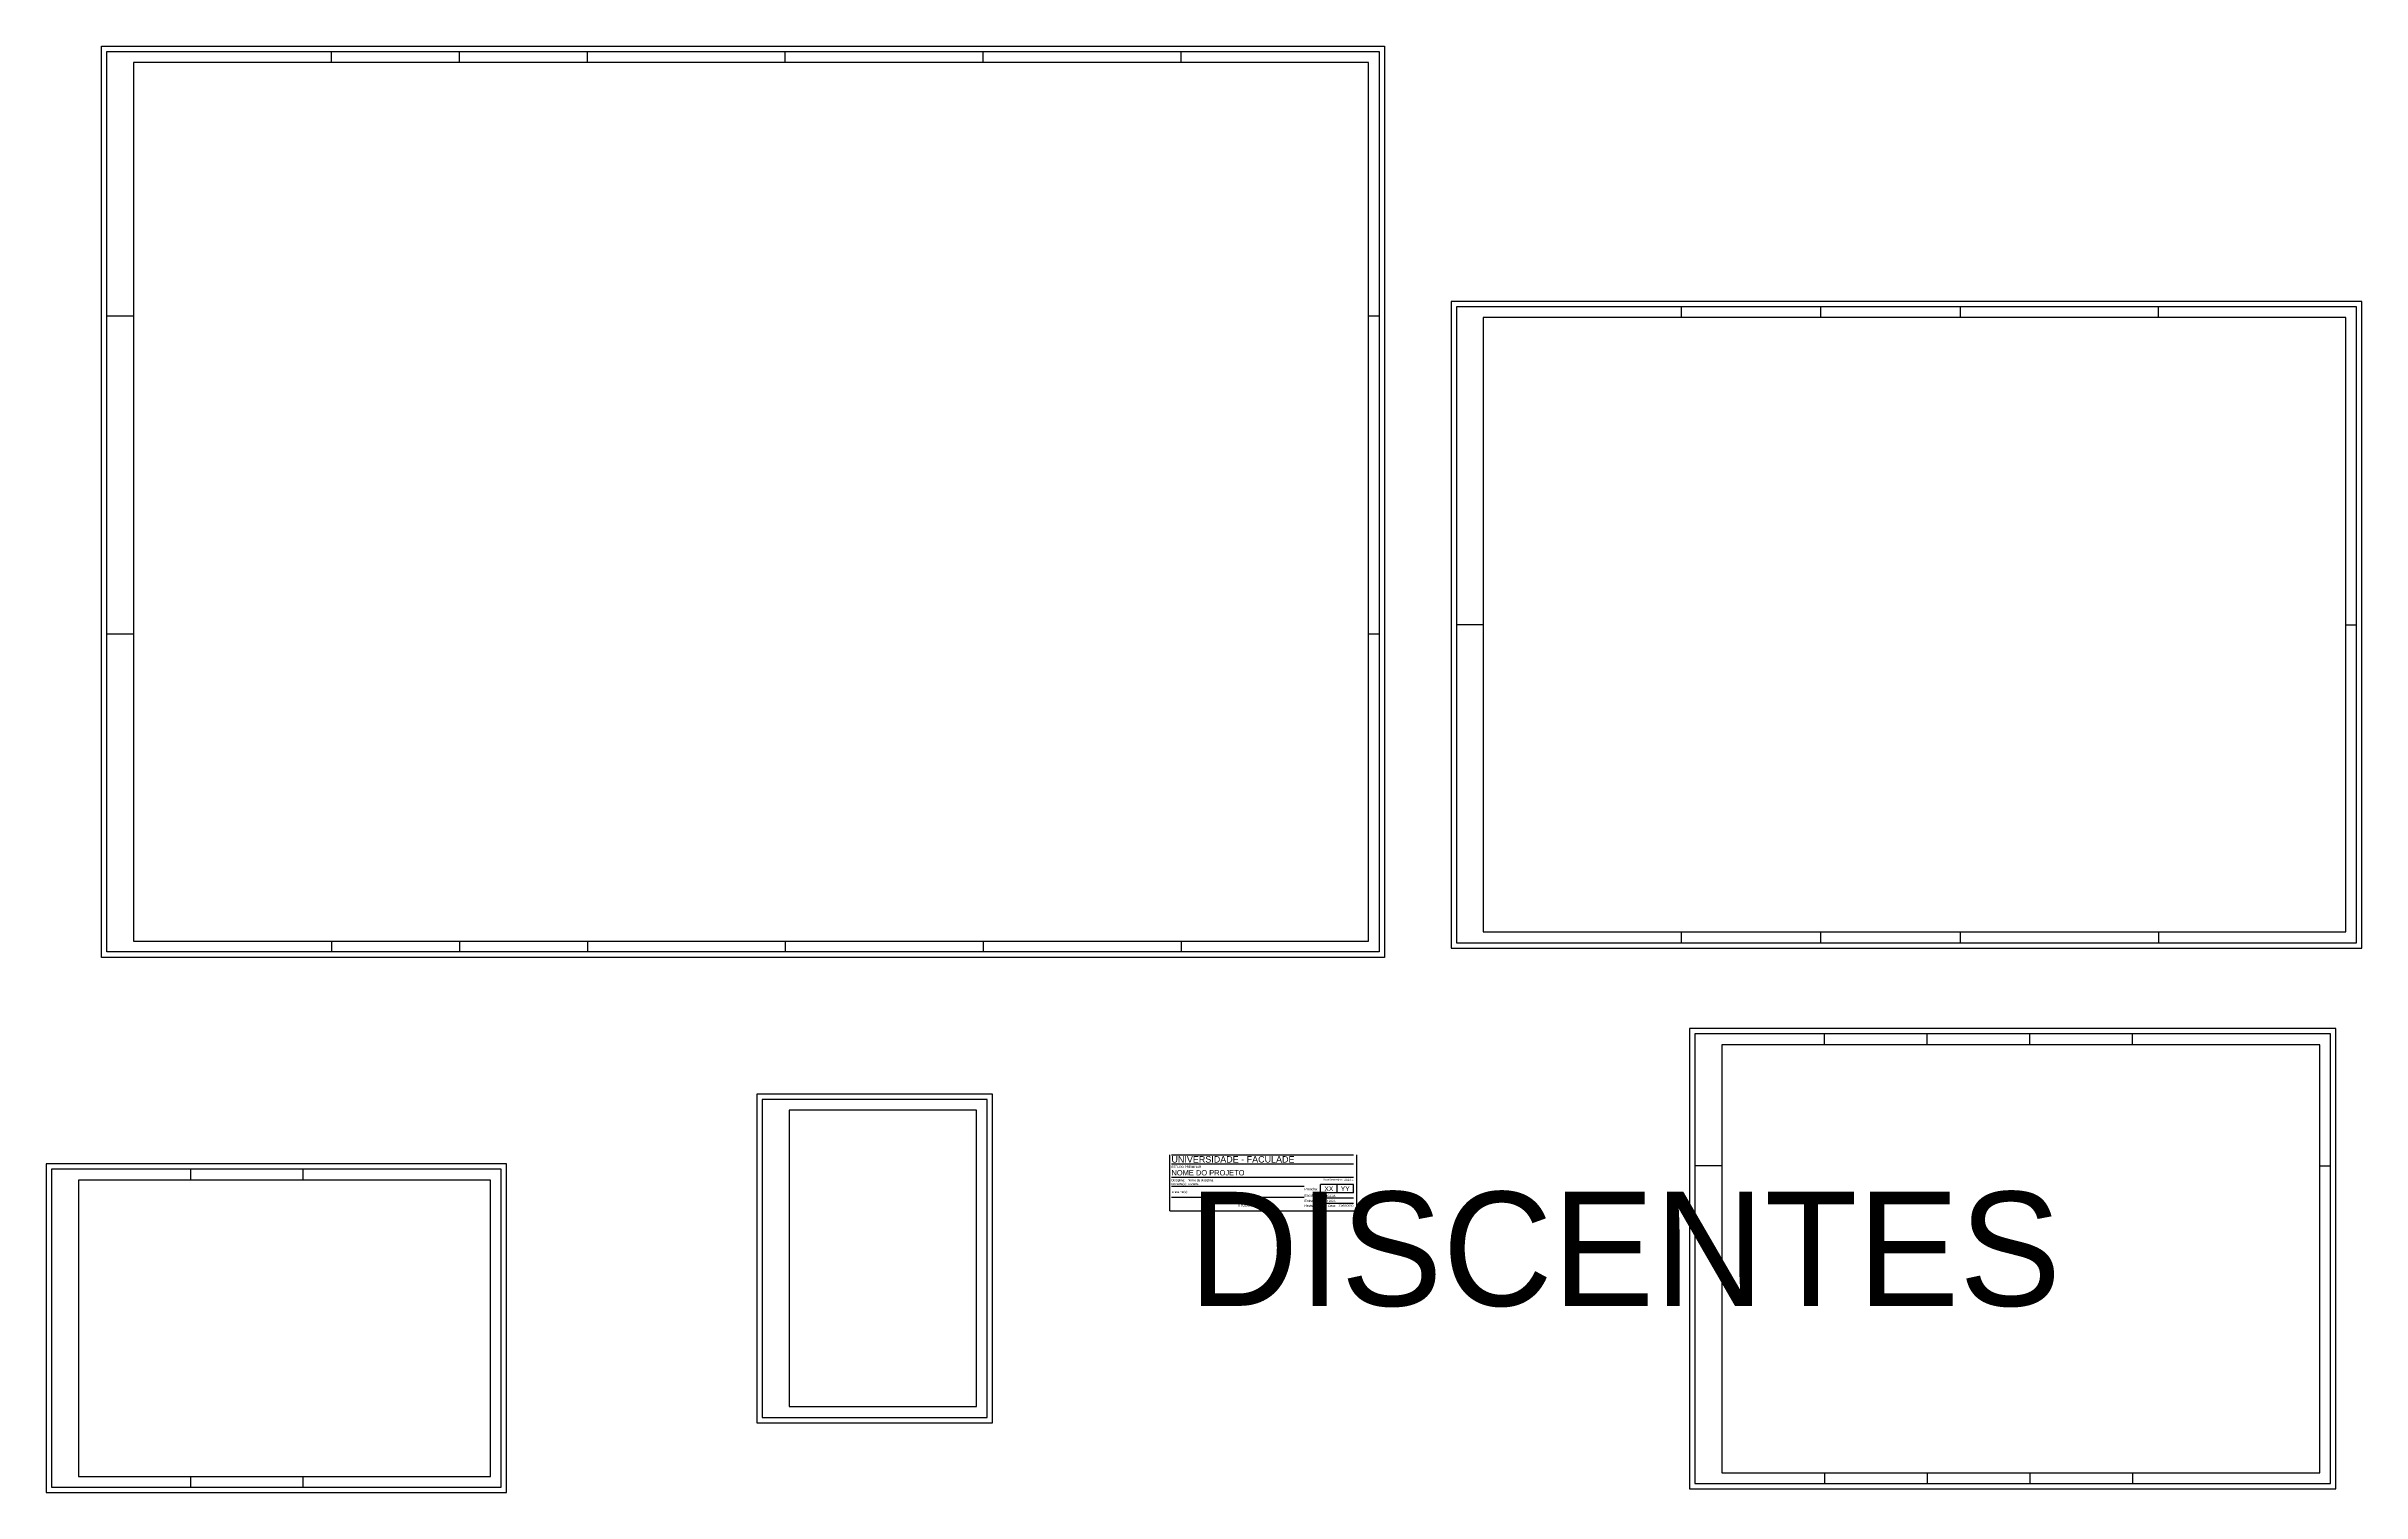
# Model space of a CAD drawing. Header units: millimetres. Extents: x -1923 to 241, y 233 to 1584.
import ezdxf
from ezdxf.enums import TextEntityAlignment as Align

# ---------------------------------------------------------------- set-up
doc = ezdxf.new("R2018")
doc.units = ezdxf.units.MM
doc.header["$LTSCALE"] = 0.25
doc.layers.add('0_MRG_AUX', color=7, linetype='Continuous', true_color=0xecbcd1, plot=False)
doc.layers.add('CAR_0', color=7, linetype='Continuous', true_color=0xff6b00, plot=False)
for name, color, linetype in [('CAR_LINHAS_CINZA', 8, 'Continuous'), ('CAR_LINHAS_DESTAQUE', 3, 'Continuous'), ('CAR_TEXTO_CINZA', 8, 'Continuous'), ('CAR_TEXTO_PRETO', 1, 'Continuous'), ('MRG_EXTERNA', 1, 'Continuous'), ('MRG_INTERNA', 2, 'Continuous')]:
    doc.layers.add(name, color=color, linetype=linetype)
doc.styles.add('Arial', font='arial.ttf')
doc.styles.get("Standard").update_dxf_attribs({"font": 'arial.ttf'})

# ---------------------------------------------------------------- blocks, each defined once
blk = doc.blocks.new('carimbo')
at = {"layer": 'CAR_0'}
for p, q in [((-0.175, 0), (-0.175, 0.0522)), ((0, 0), (0, 0.0522)), ((-0.175, 0), (0, 0))]:
    blk.add_line(p, q, dxfattribs=at)
at = {"layer": 'CAR_LINHAS_CINZA'}
for p, q in [((-0.1734, 0.0522), (-0.0033, 0.0522)), ((-0.1734, 0.0437), (-0.0033, 0.0437)), ((-0.0033, 0.031), (-0.1734, 0.031)), ((-0.0494, 0.0227), (-0.1734, 0.0227)), ((-0.0494, 0.0125), (-0.1734, 0.0125))]:
    blk.add_line(p, q, dxfattribs=at)
at = {"layer": 'CAR_LINHAS_DESTAQUE'}
for p, q in [((-0.0033, 0.0244), (-0.034, 0.0244)), ((-0.034, 0.0167), (-0.034, 0.0244)), ((-0.0186, 0.0167), (-0.0186, 0.0244)), ((-0.0033, 0.0167), (-0.0033, 0.0244)), ((-0.0033, 0.0167), (-0.034, 0.0167))]:
    blk.add_line(p, q, dxfattribs=at)
at = {"layer": 'CAR_TEXTO_CINZA'}
for p, q in [((-0.0033, 0.0117), (-0.034, 0.0117)), ((-0.0033, 0.0069), (-0.034, 0.0069))]:
    blk.add_line(p, q, dxfattribs=at)
at = {"layer": 'CAR_TEXTO_CINZA', "style": 'Arial'}
for s, height, p in [('Disciplina:', 0.002, (-0.1734, 0.0275)), ('Docente(s):', 0.002, (-0.1734, 0.024)), ('Ano/Semestre:', 0.002, (-0.0317, 0.028)), ('Prancha: ', 0.0022, (-0.049, 0.0192)), ('Escala:', 0.0022, (-0.049, 0.0132)), ('Emissão:', 0.0022, (-0.049, 0.0082)), ('Revisão: ', 0.0022, (-0.049, 0.0036)), ('Data:', 0.0022, (-0.027, 0.0036))]:
    blk.add_text(s, height=height, dxfattribs=at).set_placement(p)
blk.add_text('Discente(s):', height=0.002, dxfattribs=at).set_placement((-0.173, 0.0176), align=Align.MIDDLE_LEFT)
at = {"layer": 'CAR_TEXTO_CINZA', "style": 'Arial', "flags": 8}
blk.add_attdef('FASE', (-0.1734, 0.04), '', height=0.002, dxfattribs=at)
blk.add_attdef('A/S', text='', height=0.002, dxfattribs=at).set_placement((-0.0033, 0.0278), align=Align.RIGHT)
at = {"layer": 'CAR_TEXTO_PRETO', "lineweight": 30, "flags": 104}
blk.add_attdef('TITULO_01', text='', height=0.003, dxfattribs=at).set_placement((-0.1122, 0.0062), align=Align.MIDDLE_CENTER)
at = {"layer": 'CAR_TEXTO_PRETO', "linetype": 'Continuous', "style": 'Arial', "flags": 8}
for tag, p, height in [('IES-CURSO', (-0.1734, 0.045), 0.006), ('NOME', (-0.1734, 0.033), 0.005)]:
    blk.add_attdef(tag, p, '', height=height, dxfattribs=at)
at = {"layer": 'CAR_TEXTO_PRETO', "style": 'Arial', "flags": 8}
for tag, p in [('DOCENTE', (-0.1579, 0.024)), ('DISCIPLINA', (-0.1578, 0.0275)), ('REVN', (-0.0356, 0.0038)), ('DATAEMISSÃO', (-0.0334, 0.0082))]:
    blk.add_attdef(tag, p, '', height=0.002, dxfattribs=at)
for tag, p in [('NUM', (-0.0263, 0.0205)), ('TOT', (-0.011, 0.0205))]:
    blk.add_attdef(tag, text='', height=0.0045, dxfattribs=at).set_placement(p, align=Align.MIDDLE_CENTER)
at = {"layer": 'CAR_TEXTO_PRETO', "lineweight": 30, "flags": 104}
blk.add_attdef('DISCENTE', text='', height=0.002, dxfattribs=at).set_placement((-0.1576, 0.0176), align=Align.MIDDLE_LEFT)
at = {"layer": 'CAR_TEXTO_PRETO', "style": 'Arial'}
blk.add_attdef('ESCALA', (-0.0335, 0.0129), '', height=0.002, dxfattribs=at)
at = {"layer": 'CAR_TEXTO_PRETO', "style": 'Arial', "flags": 8}
blk.add_attdef('REVDATA', text='', height=0.002, dxfattribs=at).set_placement((-0.0034, 0.0037), align=Align.RIGHT)
blk = doc.blocks.new('FORMATO_A0mmD')
at = {"layer": '0_MRG_AUX'}
blk.add_lwpolyline([(0, 851), (0, 0), (-1199, 0), (-1199, 851)], close=True, dxfattribs=at)
at = {"layer": 'MRG_EXTERNA'}
blk.add_lwpolyline([(-5, 846), (-5, 5), (-1194, 5), (-1194, 846)], close=True, dxfattribs=at)
at = {"layer": 'MRG_INTERNA'}
for p, q in [((-984, 836), (-984, 846)), ((-864.5, 836), (-864.5, 846)), ((-745, 836), (-745, 846)), ((-745, 836), (-745, 846)), ((-560, 836), (-560, 846)), ((-375, 836), (-375, 846)), ((-190, 836), (-190, 846)), ((-1169, 836), (-1169, 15)), ((-15, 836), (-1169, 836)), ((-15, 15), (-15, 836)), ((-1169, 599), (-1194, 599)), ((-5, 599), (-15, 599)), ((-1169, 302), (-1194, 302)), ((-5, 302), (-15, 302)), ((-1169, 15), (-15, 15)), ((-984, 15), (-984, 5)), ((-864.5, 15), (-864.5, 5)), ((-745, 15), (-745, 5)), ((-745, 15), (-745, 5)), ((-560, 15), (-560, 5)), ((-375, 15), (-375, 5)), ((-190, 15), (-190, 5))]:
    blk.add_line(p, q, dxfattribs=at)
blk = doc.blocks.new('FORMATO_A1mmD')
at = {"layer": '0_MRG_AUX'}
blk.add_lwpolyline([(5, -5), (5, 599), (-846, 599), (-846, -5)], close=True, dxfattribs=at)
at = {"layer": 'MRG_EXTERNA'}
blk.add_lwpolyline([(0, 0), (0, 594), (-841, 594), (-841, 0)], close=True, dxfattribs=at)
at = {"layer": 'MRG_INTERNA'}
for p, q in [((-631, 594), (-631, 584)), ((-500.5, 584), (-500.5, 594)), ((-370, 584), (-370, 594)), ((-370, 584), (-370, 594)), ((-185, 584), (-185, 594)), ((-816, 584), (-816, 10)), ((-10, 584), (-816, 584)), ((-10, 10), (-10, 584)), ((-816, 297), (-841, 297)), ((-10, 297), (0, 297)), ((-816, 10), (-10, 10)), ((-631, 10), (-631, 0)), ((-500.5, 0), (-500.5, 10)), ((-370, 0), (-370, 10)), ((-370, 0), (-370, 10)), ((-185, 10), (-185, 0))]:
    blk.add_line(p, q, dxfattribs=at)
blk = doc.blocks.new('FORMATO_A2mmD')
at = {"layer": '0_MRG_AUX'}
blk.add_lwpolyline([(5, -5), (5, 425), (-599, 425), (-599, -5)], close=True, dxfattribs=at)
at = {"layer": 'MRG_EXTERNA'}
blk.add_lwpolyline([(0, 0), (0, 420), (-594, 420), (-594, 0)], close=True, dxfattribs=at)
at = {"layer": 'MRG_INTERNA'}
for p, q in [((-473, 410), (-473, 420)), ((-377, 410), (-377, 420)), ((-377, 410), (-377, 420)), ((-281, 410), (-281, 420)), ((-185, 410), (-185, 420)), ((-185, 410), (-185, 420)), ((-569, 297), (-594, 297)), ((-10, 297), (0, 297)), ((-473, 10), (-473, 0)), ((-377, 10), (-377, 0)), ((-377, 10), (-377, 0)), ((-281, 10), (-281, 0)), ((-185, 10), (-185, 0)), ((-185, 10), (-185, 0))]:
    blk.add_line(p, q, dxfattribs=at)
blk.add_lwpolyline([(-569, 410), (-569, 10), (-10, 10), (-10, 410)], close=True, dxfattribs=at)
blk = doc.blocks.new('FORMATO_A3mmD')
at = {"layer": '0_MRG_AUX'}
blk.add_lwpolyline([(5, -5), (5, 302), (-425, 302), (-425, -5)], close=True, dxfattribs=at)
at = {"layer": 'MRG_EXTERNA'}
blk.add_lwpolyline([(0, 0), (0, 297), (-420, 297), (-420, 0)], close=True, dxfattribs=at)
at = {"layer": 'MRG_INTERNA'}
for p, q in [((-290, 287), (-290, 297)), ((-185, 287), (-185, 297)), ((-185, 287), (-185, 297)), ((-290, 0), (-290, 10)), ((-185, 0), (-185, 10)), ((-185, 0), (-185, 10))]:
    blk.add_line(p, q, dxfattribs=at)
blk.add_lwpolyline([(-10, 10), (-10, 287), (-395, 287), (-395, 10)], close=True, dxfattribs=at)
blk = doc.blocks.new('FORMATO_A4')
at = {"layer": '0_MRG_AUX'}
blk.add_lwpolyline([(-215, 302), (-215, -5), (5, -5), (5, 302)], close=True, dxfattribs=at)
at = {"layer": 'MRG_EXTERNA'}
blk.add_lwpolyline([(-210, 297), (-210, 0), (0, 0), (0, 297)], close=True, dxfattribs=at)
at = {"layer": 'MRG_INTERNA'}
for p, q in [((-185, 287), (-185, 10)), ((-10, 287), (-185, 287)), ((-10, 10), (-10, 287)), ((-185, 10), (-10, 10))]:
    blk.add_line(p, q, dxfattribs=at)

msp = doc.modelspace()

# ---------------------------------------------------------------- block references
for name, p in [('FORMATO_A0mmD', (-672, 732.7)), ('FORMATO_A1mmD', (236.1, 746.4)), ('FORMATO_A2mmD', (212, 241.1)), ('FORMATO_A4', (-1043.5, 303)), ('FORMATO_A3mmD', (-1497.6, 237.7))]:
    msp.add_blockref(name, p)
ref = msp.add_blockref('carimbo', (-697.8, 496), dxfattribs=dict(xscale=1000, yscale=1000, zscale=1000))
ref.add_attrib('FASE', 'ESTUDO PREIMINAR', (-871.2, 536), dxfattribs={"layer": 'CAR_TEXTO_CINZA', "height": 2, "style": 'Arial'})
ref.add_attrib('NOME', 'NOME DO PROJETO', (-871.2, 529), dxfattribs={"layer": 'CAR_TEXTO_CINZA', "color": 7, "linetype": 'Continuous', "height": 5, "style": 'Arial'})
ref.add_attrib('DISCIPLINA', 'Nome da disciplina', (-855.7, 523.5), dxfattribs={"layer": 'CAR_TEXTO_CINZA', "height": 2, "style": 'Arial'})
ref.add_attrib('DOCENTE', 'docente', (-855.7, 520), dxfattribs={"layer": 'CAR_TEXTO_CINZA', "height": 2, "style": 'Arial'})
lines = msp.add_mtext('TÍTULO DA PRANCHA', dxfattribs={"layer": 'CAR_TEXTO_CINZA', "color": 7, "insert": (-810, 502.3), "char_height": 2.5, "attachment_point": 1})
ref.add_attrib('TITULO_01', '', (-810, 502.3), dxfattribs={"flags": 104}).embed_mtext(lines)
ref.add_attrib('ESCALA', 'INDICADA', (-731.3, 508.9), dxfattribs={"layer": 'CAR_TEXTO_CINZA', "color": 3, "height": 2, "style": 'Arial'})
ref.add_attrib('DATAEMISSÃO', 'MAR 2023', (-731.2, 504.2), dxfattribs={"layer": 'CAR_TEXTO_CINZA', "height": 2, "style": 'Arial'})
ref.add_attrib('NUM', 'XX', dxfattribs={"layer": 'CAR_TEXTO_CINZA', "color": 7, "height": 4.5, "style": 'Arial'}).set_placement((-724.1, 516.6), align=Align.MIDDLE_CENTER)
ref.add_attrib('TOT', 'YY', dxfattribs={"layer": 'CAR_TEXTO_CINZA', "color": 7, "height": 4.5, "style": 'Arial'}).set_placement((-708.8, 516.6), align=Align.MIDDLE_CENTER)
ref.add_attrib('REVN', '00', (-733.5, 499.8), dxfattribs={"layer": 'CAR_TEXTO_CINZA', "height": 2, "style": 'Arial'})
ref.add_attrib('REVDATA', '00/00/0000', dxfattribs={"layer": 'CAR_TEXTO_CINZA', "height": 2, "style": 'Arial'}).set_placement((-701.2, 499.7), align=Align.RIGHT)
ref.add_attrib('IES-CURSO', 'UNIVERSIDADE - FACULADE', (-871.2, 541), dxfattribs={"layer": 'CAR_TEXTO_CINZA', "color": 7, "linetype": 'Continuous', "height": 6, "style": 'Arial'})
ref.add_attrib('A/S', '2023.1', dxfattribs={"layer": 'CAR_TEXTO_CINZA', "height": 2, "style": 'Arial'}).set_placement((-701.1, 523.8), align=Align.RIGHT)
lines = msp.add_mtext('DISCENTES', dxfattribs={"layer": 'CAR_TEXTO_CINZA', "insert": (-855.4, 513.7), "char_height": 106.56, "attachment_point": 1})
ref.add_attrib('DISCENTE', '', (-855.4, 513.7), dxfattribs={"flags": 104}).embed_mtext(lines)

doc.saveas('drawing.dxf')
